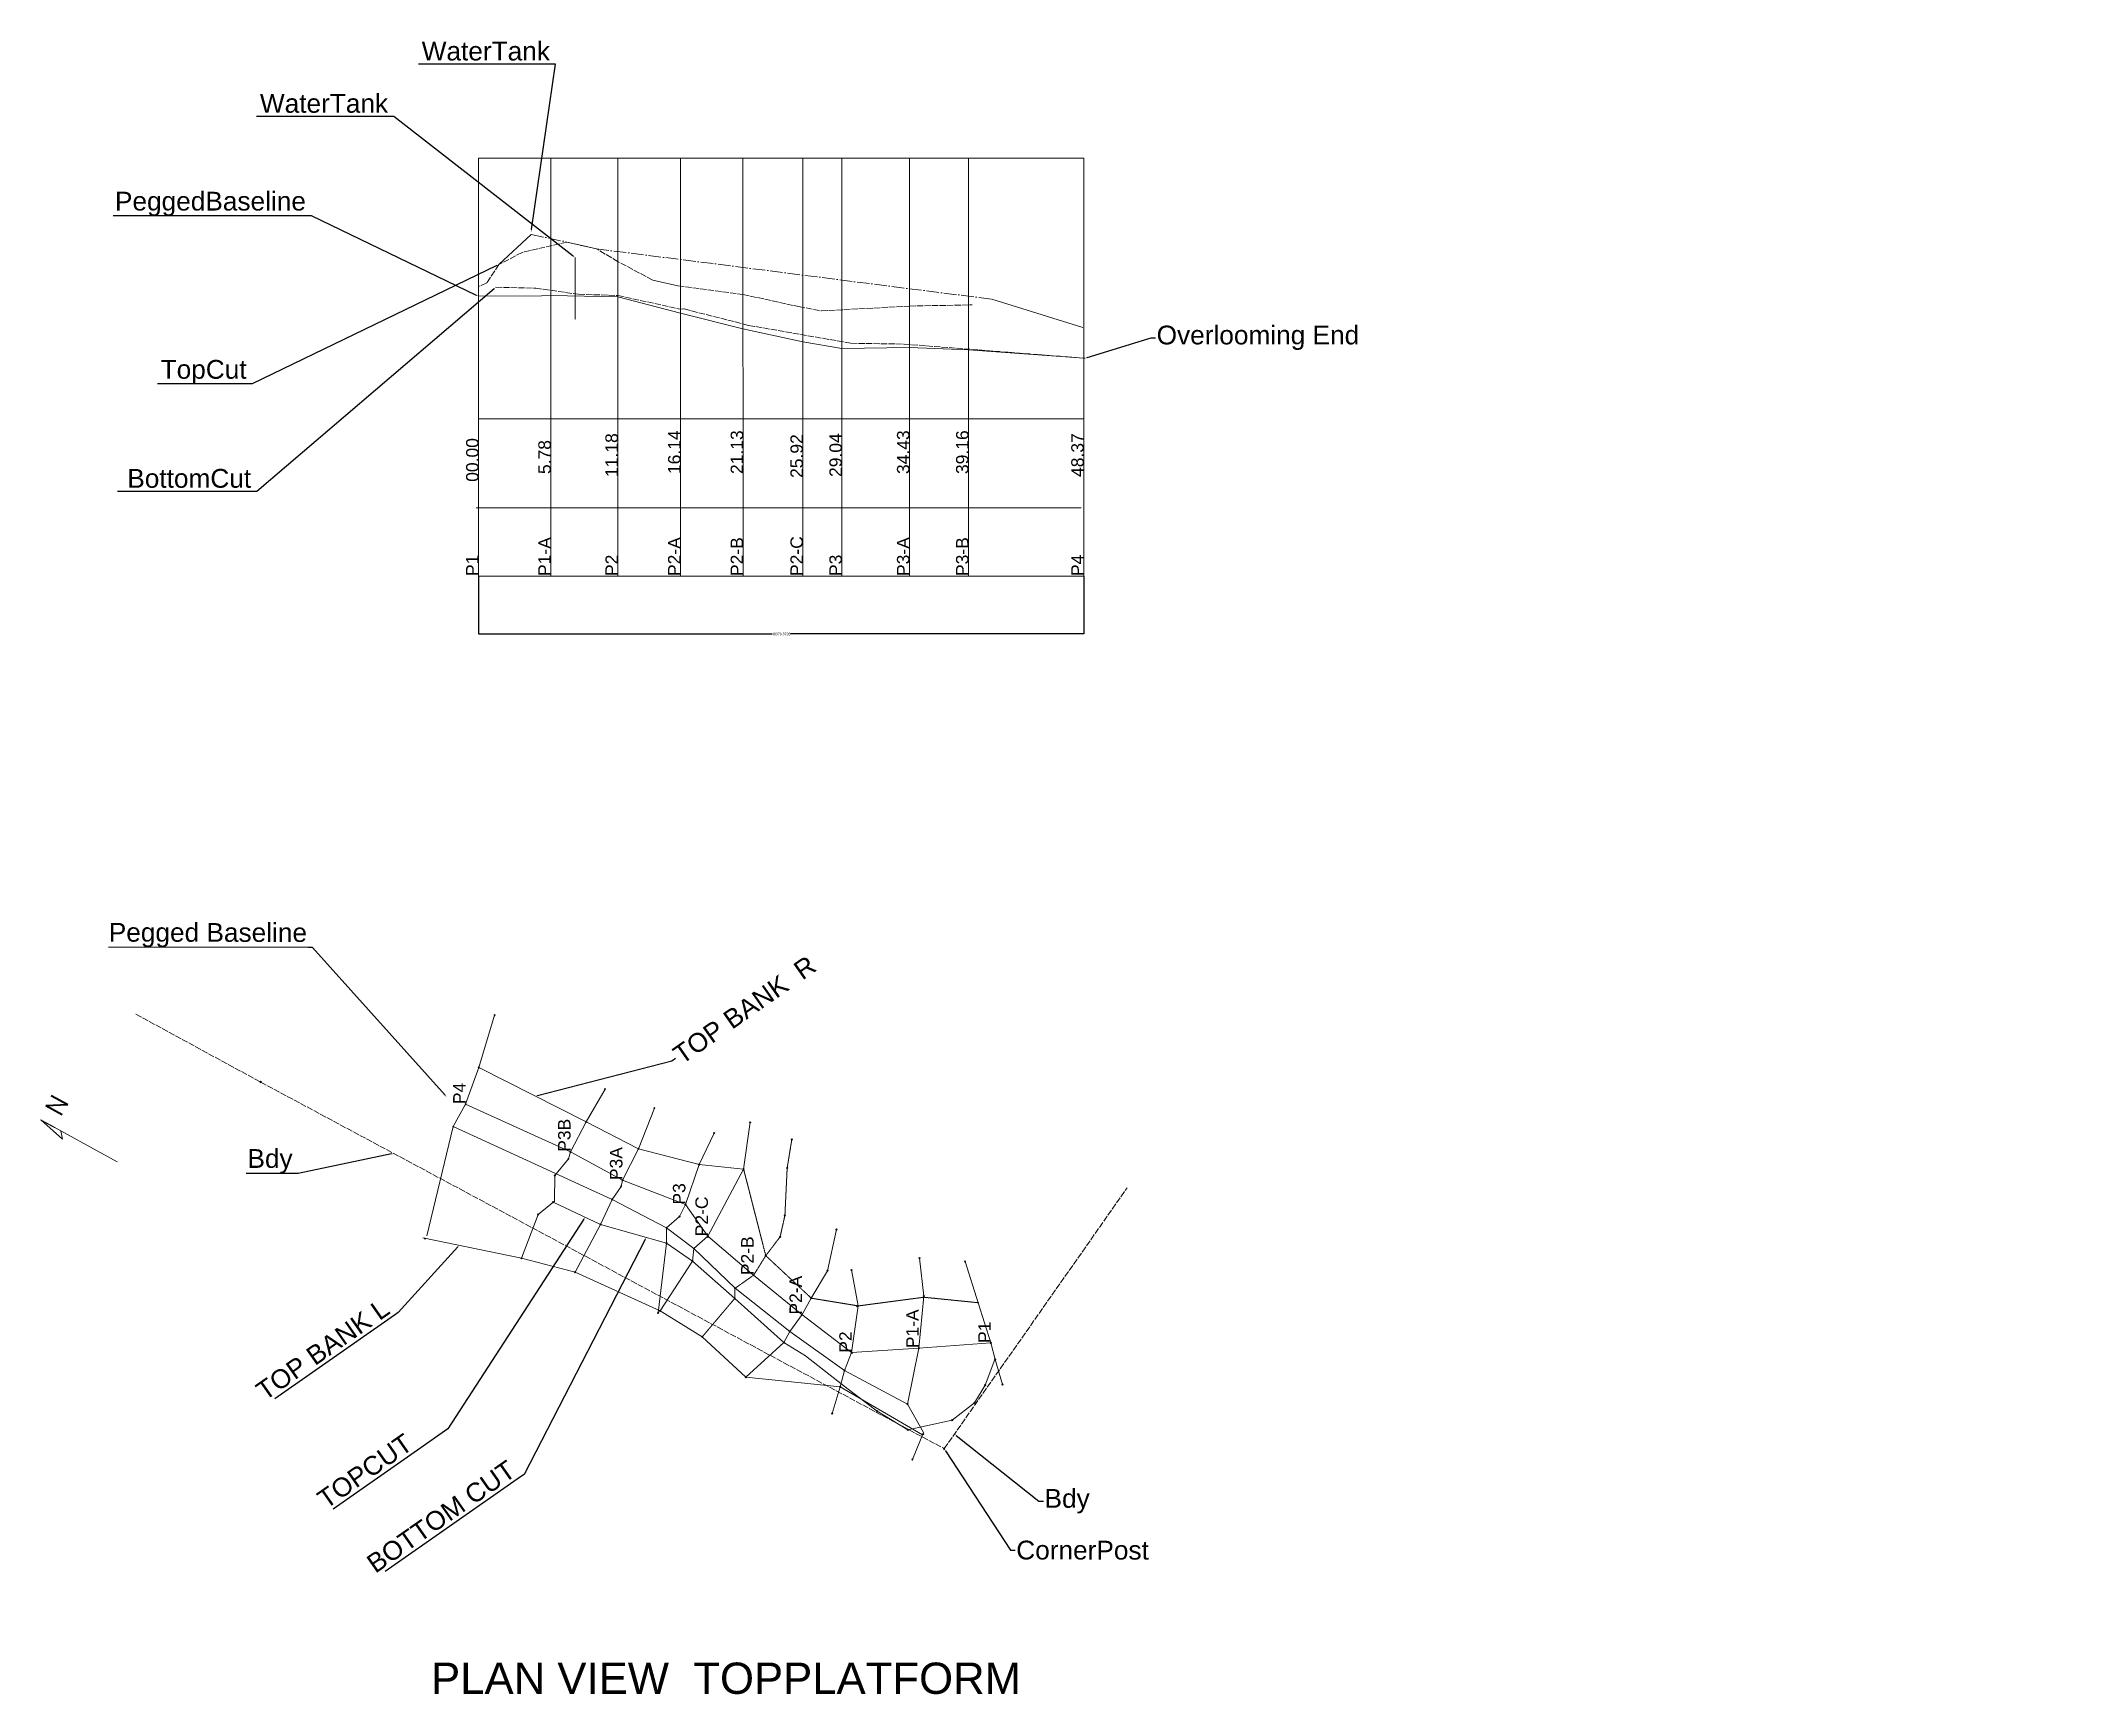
# Model space of a CAD drawing. Extents: x -31393 to 8567538, y -116403 to 8517995.
# Drawn here: x 137975 to 300604, y -91669 to 40537 of the extents above; entities that cross this region are included whole.
import ezdxf
from ezdxf import colors
from ezdxf.entities.mleader import LeaderData, LeaderLine
from ezdxf.math import Vec2, Vec3

# ---------------------------------------------------------------- set-up
doc = ezdxf.new("R2010")
doc.units = 0
doc.header["$MEASUREMENT"] = 0
doc.header["$PDMODE"] = 35
doc.header["$PDSIZE"] = 50
for name, pattern in [('ACAD_ISO02W100', [15, 12, -3]), ('DASHDOT2', [0.7, 0.5, -0.1, 0, -0.1]), ('DASHED', [0.6, 0.5, -0.1]), ('DASHED2', [0.3, 0.25, -0.05])]:
    doc.linetypes.add(name, pattern=pattern)
doc.layers.get('0').update_dxf_attribs({"linetype": 'CONTINUOUS'})
doc.layers.get('Defpoints').update_dxf_attribs({"linetype": 'CONTINUOUS'})
doc.layers.add('Boundary', color=7, linetype='CONTINUOUS')
doc.layers.add('VIEWPORTS', color=7, linetype='CONTINUOUS')
doc.styles.add('Annotative', font='txt.shx', dxfattribs={"height": 200})
doc.styles.add('MtXpl_arial_ttf_shx', font='arial.ttf.shx')
doc.styles.get("Standard").update_dxf_attribs({"font": 'arial.ttf', "height": 200})
doc.dimstyles.get("Standard").update_dxf_attribs({"dimtxt": 200, "dimasz": 0.18, "dimexe": 0.18, "dimexo": 0.0625, "dimgap": 0.09, "dimtad": 0, "dimtih": 1, "dimtoh": 1, "dimdec": 4, "dimzin": 0, "dimdsep": 46, "dimtxsty": 'MtXpl_arial_ttf_shx', "dimcen": 0.09, "dimadec": 0, "dimazin": 0, "dimtfac": 1, "dimtdec": 4, "dimtofl": 0, "dimtmove": 0, "dimatfit": 3, "dimfxl": 1, "dimtolj": 1, "dimtzin": 0, "dimarcsym": 0})

msp = doc.modelspace()

# ---------------------------------------------------------------- texts
at = {"color": 7, "linetype": 'ACAD_ISO02W100', "lineweight": 0}
for s, p in [('P1               00.00', (172977.49283, -2262.52809, 47110.43755)), ('P1-A             5.78', (178751.71814, -2262.52809, 47110.43755)), ('P2                11.18', (184113.44531, -2262.52809, 47110.43755)), ('P2-A             16.14', (189118.64142, -2262.52809, 47110.43755)), ('P2-B             21.13', (194125.05386, -2262.52809, 47110.43755)), ('P2-C            25.92', (198904.26009, -2262.52809, 47110.43755)), ('P3                29.04', (202014.73118, -2262.52809, 47110.43755)), ('P3-A             34.43', (207415.44674, -2262.52809, 47110.43755)), ('P3-B             39.16', (212138.65906, -2262.52809, 47110.43755)), ('P4                48.37', (221347.86539, -2262.52809, 47110.43755))]:
    msp.add_text(s, height=1000.130796, rotation=90, dxfattribs=at).set_placement(p)
at = {"color": 7, "linetype": 'Continuous', "lineweight": 0, "ltscale": 1000, "style": 'Annotative'}
msp.add_text('N', height=1500.19619, rotation=61.3398071664, dxfattribs=at).set_placement((139580.04825, -45533.51707, 47110.43755))
at = {"color": 7, "linetype": 'Continuous', "lineweight": 0}
for s, p in [('P4', (171943.19601, -44483.86049, 37239.1466)), ('P3B', (180326.32972, -48296.01872, 37879.23031)), ('P3A', (184473.28686, -50556.87722, 38069.25516)), ('P3', (189506.73105, -52514.46966, 38009.24731)), ('P2-C', (191307.13544, -55050.91884, 38529.31532)), ('P2-B', (194960.13671, -58158.21623, -31809.88356)), ('P2-A', (198827.81044, -61310.55049, -31809.88356)), ('P1-A', (208156.32098, -63996.81888, -31809.88356)), ('P2', (202806.9015, -64360.45346, 42129.78619)), ('P1', (213917.86096, -63576.59848, -31809.88356))]:
    msp.add_text(s, height=1000.130796, rotation=90, dxfattribs=at).set_placement(p)
at = {"color": 7, "linetype": 'Continuous', "lineweight": 0, "insert": (169178.91965, -89132.78636, -31809.88356), "char_height": 2500.32699, "attachment_point": 1}
msp.add_mtext_dynamic_manual_height_columns('PLAN VIEW  TOPPLATFORM', width=60073.9746487, gutter_width=1000.1308, heights=[200.02616], dxfattribs=at)

# ---------------------------------------------------------------- blocks, each defined once
blk = doc.blocks.new('*D137')
at = {"layer": 'Defpoints', "color": 0, "linetype": 'ACAD_ISO02W100', "lineweight": 0, "transparency": 16777216}
for p in [(172977, -2263, 47110), (221348, -2263, 47110), (221348, -6896)]:
    blk.add_point(p, dxfattribs=at)
at = {"layer": 'VIEWPORTS', "color": 0, "linetype": 'ACAD_ISO02W100', "lineweight": -2, "transparency": 16777216}
for p, q in [((172977, -2263), (172977, -6896)), ((221348, -2263), (221348, -6896)), ((172978, -6896), (196429, -6896)), ((221348, -6896), (197896, -6896))]:
    blk.add_line(p, q, dxfattribs=at)
at = {"layer": 'VIEWPORTS', "color": 0, "linetype": 'ACAD_ISO02W100', "lineweight": 0, "transparency": 16777216}
for points in [[(172978, -6896), (172978, -6896), (172977, -6896)], [(221348, -6896), (221348, -6896), (221348, -6896)]]:
    blk.add_solid(points, dxfattribs=at)
at = {"layer": 'VIEWPORTS', "color": 0, "linetype": 'ACAD_ISO02W100', "lineweight": 0, "transparency": 16777216, "insert": (197163, -6896), "char_height": 200, "attachment_point": 5, "style": 'MtXpl_arial_ttf_shx'}
blk.add_mtext('\\A1;48370.3726', dxfattribs=at)

# ---------------------------------------------------------------- dimensions: what is measured, and where the dimension line sits
at = {"layer": 'VIEWPORTS', "color": 7, "linetype": 'ACAD_ISO02W100', "lineweight": 0}
dim = msp.add_linear_dim(base=(221347.8653876054, -6896.1043936311), p1=(172977.4928349129, -2262.5280864281, 47110.43755236), p2=(221347.8653876054, -2262.5280864322, 47110.43755236), dimstyle='Standard', dxfattribs=at)
dim.commit()
dim.dimension.update_dxf_attribs({"geometry": '*D137', "text_midpoint": (197162.6791112592, -6896.1043936311)})

# ---------------------------------------------------------------- linework, layer by layer
at = {"color": 7, "linetype": 'Continuous', "lineweight": 0}
for p, q in [((172974.87401, 31143.16716, 47110.43755), (172977.49283, -2262.52809, 47110.43755)), ((172974.87401, 31143.16716, 47110.43755), (221347.86539, 31143.16716, 47110.43755)), ((178751.71814, 31143.16716, 47110.43755), (178751.71814, -2262.52809, 47110.43755)), ((184113.44531, 31143.16716, 47110.43755), (184113.44531, -2262.52809, 47110.43755)), ((189118.64142, 31143.16716, 47110.43755), (189118.64142, -2262.52809, 47110.43755)), ((194108.45824, 31143.16716, 47110.43755), (194125.05386, -2262.52809, 47110.43755)), ((198904.26009, 31143.16716, 47110.43755), (198904.26009, -2262.52809, 47110.43755)), ((202014.73118, 31143.16716, 47110.43755), (202014.73118, -2262.52809, 47110.43755)), ((207415.44674, 31143.16716, 47110.43755), (207415.44674, -2262.52809, 47110.43755)), ((212138.65906, 31143.16716, 47110.43755), (212138.65906, -2262.52809, 47110.43755)), ((221347.86539, 31143.16716, 47110.43755), (221347.86539, -2262.52809, 47110.43755)), ((177184.08565, 25039.22516, 47110.43755), (174595.0859, 22638.91125, 47110.43755)), ((182395.10597, 23899.07606, 47110.43755), (180036.99758, 24439.14669, 47110.43755)), ((188913.66069, 20938.6889, 47110.43755), (186898.69495, 21398.74907, 47110.43755)), ((214000.23926, 19868.54895, 47110.43755), (221270.62316, 17618.79922, 47110.43755)), ((172981.573, 10314.62725, 47110.43755), (221354.56438, 10314.62725, 47110.43755)), ((172773.67089, 3197.51241, 47110.43755), (221146.66227, 3197.51241, 47110.43755))]:
    msp.add_line(p, q, dxfattribs=at)
at = {"color": 7, "linetype": 'DASHED2', "lineweight": 0, "ltscale": 2000}
for p, q in [((184133.3333, 22868.94134, 47110.43755), (182395.10597, 23899.07606, 47110.43755)), ((186898.69495, 21398.74907, 47110.43755), (184133.3333, 22868.94134, 47110.43755))]:
    msp.add_line(p, q, dxfattribs=at)
at = {"color": 7, "linetype": 'Continuous', "lineweight": 0, "ltscale": 1000}
for p, q in [((172977.49283, -2262.52809, 47110.43755), (221347.86539, -2262.52809, 47110.43755)), ((181573.06602, -45909.12844, 37669.20284), (172991.58428, -41552.13447, 36929.10605)), ((185747.86607, -48052.81798, 37779.21723), (181573.06602, -45909.12844, 37669.20284)), ((190604.24491, -49304.16223, 37689.20545), (185747.86607, -48052.81798, 37779.21723)), ((194158.58377, -49672.42139, 37419.17014), (190604.24491, -49304.16223, 37689.20545))]:
    msp.add_line(p, q, dxfattribs=at)
at = {"color": 7, "linetype": 'DASHED2', "lineweight": 0, "ltscale": 2000, "elevation": 47110.43755}
for points in [[(180036.99758, 24439.14669), (176464.33035, 23609.03812), (174595.0859, 22638.91125), (173644.96164, 21188.7216), (172974.87401, 20875.68066)], [(174355.87474, 20825.40611), (177555.47305, 20748.66405), (180972.91998, 20258.59996)], [(180972.91998, 20258.59996), (184133.20734, 20168.58819), (189082.5272, 19068.44431)], [(188913.66069, 20938.6889), (194108.45824, 20248.59865), (198559.0346, 19278.47178), (200383.90854, 18938.42731), (207415.3781, 19318.47701), (212418.5175, 19418.49009)], [(194558.09399, 17778.27558), (189375.59738, 19098.44824), (189083.00224, 19064.3661)], [(194558.09399, 17778.27558), (202738.26901, 16348.08855), (206993.35318, 16279.6325), (221456.90512, 15147.93159)]]:
    msp.add_lwpolyline(points, dxfattribs=at)
at = {"color": 7, "linetype": 'DASHDOT2', "lineweight": 0, "ltscale": 2000, "elevation": 47110.43755}
msp.add_lwpolyline([(177184.08565, 25039.22516), (180036.99758, 24439.14669), (182395.10597, 23899.07606), (214000.23926, 19868.54895)], dxfattribs=at)
at = {"color": 7, "linetype": 'Continuous', "lineweight": 0}
for points, elevation in [([(172974.87401, 20098.57903), (178000.66191, 20148.58557), (178751.71814, 20168.58819), (184113.44531, 20058.5738), (189118.64142, 18758.40376), (194108.45824, 17498.23896), (198904.26009, 16458.10293), (202014.73118, 15938.03492), (207415.44674, 15998.04277), (212138.65906, 15808.01792), (221347.86539, 15167.93421)], 47110.43755), ([(168837.18108, -55010.55218), (170957.75579, -46284.89073), (171943.19601, -44483.86049), (172991.58428, -41552.13447), (174261.03771, -37366.79208)], -31809.88356), ([(176397.8416, -56809.44185), (177741.12049, -53304.96103), (179051.76125, -52252.92411), (179073.79611, -50186.39023), (180153.52063, -48868.75829), (180326.32972, -48296.01872), (181573.06602, -45909.12844), (183083.60037, -43288.69362)], -31809.88356), ([(213917.86096, -63576.59848), (208156.32098, -63996.81888), (202785.8972, -64341.74569), (198813.88137, -61308.09421), (194960.13671, -58158.21623), (191307.13544, -55050.91884), (191307.13544, -55050.91884), (189506.73105, -52514.46966), (184473.28686, -50556.87722), (180326.32972, -48296.01872), (171943.19601, -44483.86049)], -31809.88356), ([(180684.76098, -57910.09875), (182720.34376, -54104.01478), (183654.14119, -52107.16895), (184360.28277, -51075.53295), (184473.28686, -50556.87722), (185747.86607, -48052.81798), (187024.81018, -44802.34054)], -31809.88356), ([(207267.89549, -68464.78571), (202220.43085, -65772.24786), (197843.13313, -62659.30546), (193474.80623, -59210.43291), (190192.13825, -56039.18087), (188009.21055, -54368.82082), (183654.14119, -52107.16895), (170957.75579, -46284.89073)], -31809.88356), ([(187320.99399, -61162.86633), (187987.24111, -55592.91615), (188009.21055, -54368.82082), (189037.36844, -53465.78089), (189506.73105, -52514.46966), (190604.24491, -49304.16223), (191800.98609, -46793.55799)], -31809.88356), ([(187489.76005, -61020.28027), (190065.26601, -57043.70641), (190192.13825, -56039.18087), (191307.13544, -55050.91884), (194158.58377, -49672.42139), (194680.85609, -45936.98937)], -31809.88356), ([(197377.85924, -63546.70773), (193446.23087, -60024.04018), (190071.00241, -57051.89908), (187987.24111, -55592.91615), (182720.34376, -54104.01478), (178939.69211, -52331.43667)], -31809.88356), ([(208458.11101, -70930.77857), (201873.19545, -67089.78842), (194339.27675, -66321.36893), (190860.77794, -63079.67816), (187489.76005, -61020.28027), (180684.76098, -57910.09875), (176397.8416, -56809.44185), (168530.30398, -55161.61182)], -31809.88356), ([(194339.27675, -66321.36893), (197377.85924, -63546.70773), (197843.13313, -62659.30546), (198827.81044, -61310.55049), (199569.14854, -59997.8768), (200875.7203, -57801.06572), (201577.48379, -54513.78979)], -31809.88356), ([(207649.44126, -72898.18187), (208533.20768, -70748.07674), (207267.89549, -68464.78571), (208156.32098, -63996.81888), (208574.48388, -59833.70485), (208227.52402, -56792.36147)], -31809.88356), ([(201231.0999, -69224.24683), (201873.19545, -67089.78842), (202220.43085, -65772.24786), (202785.8972, -64341.74569), (203326.99159, -60616.22383), (202788.86987, -57743.47331)], -31809.88356), ([(214862.15365, -66895.62328), (214264.60759, -64908.80056), (213917.86096, -63576.59848), (212898.20175, -60359.18113), (211857.22941, -57059.01318)], -31809.88356)]:
    msp.add_lwpolyline(points, dxfattribs=dict(at, elevation=elevation))
msp.add_polyline3d([(197377.85924, -63546.70773, 43009.90129), (199100.24284, -64611.63365, 43469.96145), (202314.82176, -67110.2168, 44940.15373), (204827.97367, -69025.51804, 45970.28844), (207286.99604, -70514.76971, 46510.35907), (210840.37399, -69748.24436, 45680.25051), (212612.43287, -68373.17231, 44710.12364), (213459.45192, -66949.87466, 44060.03862), (214228.55678, -64909.6244, 42879.88429)], dxfattribs=at)
for p in [(174261.03771, -37366.79208, 33758.69143), (172991.58428, -41552.13447, 36929.10605), (183083.60037, -43288.69362, 35538.92424), (171943.19601, -44483.86049, 37239.1466), (187024.81018, -44802.34054, 35508.92032), (170957.75579, -46284.89073, 37219.14398), (181573.06602, -45909.12844, 37669.20284), (191800.98609, -46793.55799, 35628.93601), (194680.85609, -45936.98937, 34998.85361), (180326.32972, -48296.01872, 37879.23031), (185747.86607, -48052.81798, 37779.21723), (198014.09934, -47314.70185, 35528.92293), (179073.79611, -50186.39023, 37819.22246), (180153.52063, -48868.75829, 37839.22507), (190604.24491, -49304.16223, 37689.20545), (194158.58377, -49672.42139, 37419.17014), (197641.58392, -49590.05295, 36999.1152), (183654.14119, -52107.16895, 38159.26693), (184360.28277, -51075.53295, 38199.27216), (184473.28686, -50556.87722, 38069.25516), (177741.12049, -53304.96103, 41489.70248), (178939.69211, -52331.43667, 40909.62662), (189037.36844, -53465.78089, 38219.27478), (189506.73105, -52514.46966, 38009.24731), (197461.80198, -53378.69928, 37339.15968), (168695.85884, -55243.00707, 42199.79534), (182720.34376, -54104.01478, 41389.6894), (188009.21055, -54368.82082, 38419.30094), (191305.503, -55100.89872, 38599.32448), (191307.13544, -55050.91884, 38529.31532), (197081.84158, -55085.42999, 38889.36241), (201577.48379, -54513.78979, 38319.28786), (176397.8416, -56809.44185, 43689.99023), (187987.24111, -55592.91615, 41009.6397), (190192.13825, -56039.18087, 38859.35849), (195931.67832, -56598.89276, 39539.44743), (208227.52402, -56792.36147, 41749.73649), (180684.76098, -57910.09875, 43950.02424), (190065.26601, -57043.70641, 41349.68417), (190071.00241, -57051.89908, 41339.68286), (194960.13671, -58158.21623, 39569.45135), (200875.7203, -57801.06572, 40229.53768), (202788.86987, -57743.47331, 40389.5586), (211857.22941, -57059.01318, 40209.53506), (193446.23087, -60024.04018, 42319.81104), (193474.80623, -59210.43291, 39849.48797), (199569.14854, -59997.8768, 41169.66062), (208574.48388, -59833.70485, 41999.76918), (187320.99399, -61162.86633, 44450.08963), (187489.76005, -61020.28027, 44390.08179), (198813.88137, -61308.09421, 40719.60177), (198827.81044, -61310.55049, 40829.61615), (203234.95044, -60629.94923, 41929.76003), (212898.20175, -60359.18113, 41719.73256), (212898.20175, -60359.18113, 41719.73256), (190860.77794, -63079.67816, 44680.11972), (197843.13313, -62659.30546, 41139.6567), (197377.85924, -63546.70773, 43009.90129), (202806.9015, -64360.45346, 42129.78619), (208156.32098, -63996.81888, 42239.80058), (213917.86096, -63576.59848, 42169.79142), (214264.60759, -64908.80056, 42939.89213), (194339.27675, -66321.36893, 45580.23743), (202220.43085, -65772.24786, 42239.80058), (201873.19545, -67089.78842, 44920.15111), (212612.43287, -68373.17231, 44710.12364), (213459.45192, -66949.87466, 44060.03862), (214862.15365, -66895.62328, 43980.02816), (201231.0999, -69224.24683, 46120.30806), (204827.97367, -69025.51804, 45970.28844), (207267.89549, -68464.78571, 42589.84635), (210840.37399, -69748.24436, 45680.25051), (207286.99604, -70514.76971, 46510.35907), (208510.31322, -70866.93289, 46520.36038), (207649.44126, -72898.18187, 47540.49379)]:
    msp.add_point(p, dxfattribs=at)
at = {"layer": 'Boundary', "color": 7, "linetype": 'DASHED', "lineweight": 0, "ltscale": 1000, "elevation": -31809.88356}
msp.add_lwpolyline([(145590.31138, -37296.00401), (155564.88021, -42726.70085), (210191.33218, -72027.97245), (224811.83441, -51185.94688)], dxfattribs=at)
at = {"layer": 'Boundary', "color": 7, "linetype": 'Continuous', "lineweight": 0}
for p in [(155552.58815, -42710.88914, -31809.88356), (155564.88021, -42726.70085, -31809.88356), (210188.8759, -72041.90152, -31809.88356)]:
    msp.add_point(p, dxfattribs=at)
at = {"layer": 'VIEWPORTS', "color": 7, "linetype": 'ACAD_ISO02W100', "lineweight": 0}
for p, q in [((180687.15317, 23191.69639, 47110.43755), (180687.15317, 18252.6005, 47110.43755)), ((137975.39479, -45743.24177, 47110.43755), (139105.57179, -46360.97542, 47110.43755)), ((139105.57179, -46360.97542, 47110.43755), (137975.39479, -45743.24177, 47110.43755))]:
    msp.add_line(p, q, dxfattribs=at)
at = {"layer": 'VIEWPORTS', "color": 7, "lineweight": 0}
for p, q in [((137975.39479, -45743.24177, 47110.43755), (139725.78854, -47295.25606, 47110.43755)), ((139725.78854, -47295.25606, 47110.43755), (139595.13264, -46628.56025, 47110.43755))]:
    msp.add_line(p, q, dxfattribs=at)
at = {"layer": 'VIEWPORTS', "color": 7, "lineweight": 0, "elevation": 47110.43755}
msp.add_lwpolyline([(137975.39479, -45743.24177), (144098.28728, -49089.90053)], dxfattribs=at)
at = {"layer": 'VIEWPORTS', "color": 7, "linetype": 'ACAD_ISO02W100', "lineweight": 0}
for points, elevation in [([(190860.77794, -63079.67816), (193446.23087, -60024.04018), (193474.80623, -59210.43291), (194960.13671, -58158.21623), (195931.67832, -56598.89276), (197081.84158, -55085.42999), (197461.80198, -53378.69928), (197641.58392, -49590.05295), (198014.09934, -47314.70185)], 44680.11972), ([(199569.14854, -59997.8768), (195931.67832, -56598.89276), (194158.58377, -49672.42139)], 42219.79796), ([(212898.20175, -60359.18113), (208565.41665, -59923.97566), (203326.99159, -60616.22383), (199569.14854, -59997.8768)], 41719.73256)]:
    msp.add_lwpolyline(points, dxfattribs=dict(at, elevation=elevation))

msp.set_redraw_order([(e.dxf.handle, doc.entitydb.next_handle()) for e in msp.query("TEXT MTEXT ATTDEF DIMENSION ARC_DIMENSION")])  # texts and dimensions are drawn at this point

# ---------------------------------------------------------------- leaders
at = {"color": 7, "linetype": 'Continuous', "lineweight": 0, "ltscale": 1000}
ml = msp.add_multileader_mtext('Standard', dxfattribs=at)
ml.set_content('WaterTank', color=7, style='MtXpl_arial_ttf_shx')
ml.set_leader_properties()
ml.build(insert=Vec2(0, 0))
ml.multileader.update_dxf_attribs({"text_right_attachment_type": 6, "dogleg_length": 72, "arrow_head_size": 180.02354})
ctx = ml.context
ctx.base_point, ctx.char_height, ctx.arrow_head_size, ctx.landing_gap_size, ctx.plane_origin = Vec3(168488.26032, 39694.81785, 47110.43755), 1500.196194, 180.02354, 90.01177, Vec3(184179.28205, 31304.62844, 47110.43755)
ctx.right_attachment, ctx.text_align_type = 6, 2
notes = []
notes.append((ctx, [(0, (1, 1, 0), (179127.53711, 38656.96043, 47110.43755), (-1, 0), 360.04709, [(0, [(177176.50498, 25270.09783, 47110.43755)], 0, [])])]))
ctx.mtext.insert, ctx.mtext.alignment, ctx.mtext.flow_direction = Vec3(178677.47825, 40457.19586, 47110.43755), 3, 5
ml = msp.add_multileader_mtext('Standard', dxfattribs=at)
ml.set_content('WaterTank', color=7, style='MtXpl_arial_ttf_shx')
ml.set_leader_properties()
ml.build(insert=Vec2(0, 0))
ml.multileader.update_dxf_attribs({"text_right_attachment_type": 6, "dogleg_length": 72, "arrow_head_size": 180.02354})
ctx = ml.context
ctx.base_point, ctx.char_height, ctx.arrow_head_size, ctx.landing_gap_size, ctx.plane_origin = Vec3(155556.15884, 35513.02338, 47110.43755), 1500.196194, 180.02354, 90.01177, Vec3(171247.18058, 27122.83397, 47110.43755)
ctx.right_attachment, ctx.text_align_type = 6, 2
notes.append((ctx, [(0, (1, 1, 0), (166195.43564, 34475.16595, 47110.43755), (-1, 0), 360.04709, [(0, [(180687.15317, 23191.69639, 47110.43755)], 0, [])])]))
ctx.mtext.insert, ctx.mtext.alignment, ctx.mtext.flow_direction = Vec3(165745.37678, 36275.40139, 47110.43755), 3, 5
ml = msp.add_multileader_mtext('Standard', dxfattribs=at)
ml.set_content('PeggedBaseline', color=7, style='MtXpl_arial_ttf_shx')
ml.set_leader_properties()
ml.build(insert=Vec2(0, 0))
ml.multileader.update_dxf_attribs({"text_right_attachment_type": 6, "dogleg_length": 72, "arrow_head_size": 180.02354})
ctx = ml.context
ctx.base_point, ctx.char_height, ctx.arrow_head_size, ctx.landing_gap_size, ctx.plane_origin = Vec3(143961.88325, 27490.95318, 47110.43755), 1500.196194, 180.02354, 90.01177, Vec3(170969.32819, 21488.31382, 47110.43755)
ctx.right_attachment, ctx.text_align_type = 6, 2
notes.append((ctx, [(0, (1, 1, 0), (159625.69164, 26523.39826, 47110.43755), (-1, 0), 360.04709, [(0, [(172974.87401, 20098.57903, 47110.43755)], 0, [])])]))
ctx.mtext.insert, ctx.mtext.alignment, ctx.mtext.flow_direction = Vec3(159175.63278, 28458.50809, 47110.43755), 3, 5
ml = msp.add_multileader_mtext('Standard', dxfattribs=at)
ml.set_content('TopCut', color=7, style='MtXpl_arial_ttf_shx')
ml.set_leader_properties()
ml.build(insert=Vec2(0, 0))
ml.multileader.update_dxf_attribs({"text_right_attachment_type": 6, "dogleg_length": 72, "arrow_head_size": 180.02354})
ctx = ml.context
ctx.base_point, ctx.char_height, ctx.arrow_head_size, ctx.landing_gap_size, ctx.plane_origin = Vec3(147640.58041, 14052.29262, 47110.43755), 1500.196194, 180.02354, 90.01177, Vec3(169818.77527, 8462.4506, 47110.43755)
ctx.right_attachment, ctx.text_align_type = 6, 2
notes.append((ctx, [(0, (1, 1, 0), (154883.43758, 13093.94764, 47110.43755), (-1, 0), 360.04709, [(0, [(174595.0859, 22638.91125, 47110.43755)], 0, [])])]))
ctx.mtext.insert, ctx.mtext.alignment, ctx.mtext.flow_direction = Vec3(154433.37872, 15010.63759, 47110.43755), 3, 5
ml = msp.add_multileader_mtext('Standard', dxfattribs=at)
ml.set_content('BottomCut', color=7, style='MtXpl_arial_ttf_shx')
ml.set_leader_properties()
ml.build(insert=Vec2(0, 0))
ml.multileader.update_dxf_attribs({"text_right_attachment_type": 6, "dogleg_length": 72, "arrow_head_size": 180.02354})
ctx = ml.context
ctx.base_point, ctx.char_height, ctx.arrow_head_size, ctx.landing_gap_size, ctx.plane_origin = Vec3(144806.08234, 5532.57602, 47110.43755), 1500.196194, 180.02354, 90.01177, Vec3(170124.17443, 16354.42121, 47110.43755)
ctx.right_attachment, ctx.text_align_type = 6, 2
notes.append((ctx, [(0, (1, 1, 0), (155246.83385, 4495.23026, 47110.43755), (-1, 0), 360.04709, [(0, [(174355.87474, 20825.40611, 47110.43755)], 0, [])])]))
ctx.mtext.insert, ctx.mtext.alignment, ctx.mtext.flow_direction = Vec3(154796.77499, 6295.46569, 47110.43755), 3, 5
ml = msp.add_multileader_mtext('Standard', dxfattribs=at)
ml.set_content('Overlooming End', color=7, style='MtXpl_arial_ttf_shx')
ml.set_leader_properties()
ml.build(insert=Vec2(0, 0))
ml.multileader.update_dxf_attribs({"text_right_attachment_type": 6, "dogleg_length": 72, "arrow_head_size": 180.02354})
ctx = ml.context
ctx.base_point, ctx.char_height, ctx.arrow_head_size, ctx.landing_gap_size, ctx.plane_origin = Vec3(227086.04714, 16788.99904, 47110.43755), 1500.196194, 180.02354, 90.01177, Vec3(248521.07633, 28599.93928, 47110.43755)
ctx.right_attachment = 6
notes.append((ctx, [(1, (1, 1, 0), (226726.00005, 16788.99904, 47110.43755), (1, 0), 360.04709, [(0, [(221456.90512, 15147.93159, 47110.43755)], 0, [])])]))
ctx.mtext.insert, ctx.mtext.flow_direction = Vec3(227176.05891, 17756.55395, 47110.43755), 5
ml = msp.add_multileader_mtext('Standard', dxfattribs=at)
ml.set_content('Pegged Baseline', color=7, style='MtXpl_arial_ttf_shx')
ml.set_leader_properties()
ml.build(insert=Vec2(0, 0))
ml.multileader.update_dxf_attribs({"text_right_attachment_type": 6, "dogleg_length": 0.36, "arrow_head_size": 180.02354})
ctx = ml.context
ctx.base_point, ctx.char_height, ctx.arrow_head_size, ctx.landing_gap_size, ctx.plane_origin, ctx.plane_x_axis, ctx.plane_y_axis = Vec3(143467.19613, -30961.23202, -31809.88356), 1500.196194, 180.02354, 90.01177, Vec3(166587.71954, -30317.30674, -31809.88356), Vec3(0.9999989873, -0.0014231584), Vec3(0.0014231584, 0.9999989873)
ctx.right_attachment, ctx.text_align_type = 6, 2
notes.append((ctx, [(0, (1, 1, 0), (159711.88368, -31951.9067, -31809.88356), (-0.9999989873, 0.0014231584), 360.04709, [(0, [(170418.68845, -43906.05092, -31809.88356)], 0, [])])]))
ctx.mtext.insert, ctx.mtext.text_direction, ctx.mtext.rotation, ctx.mtext.alignment, ctx.mtext.flow_direction = Vec3(159264.57924, -30016.15833, -31809.88356), Vec3(0.9999989873, -0.0014231584), 6.2817621483, 3, 5
ml = msp.add_multileader_mtext('Standard', dxfattribs=at)
ml.set_content('TOP BANK  R', color=7, style='MtXpl_arial_ttf_shx')
ml.set_leader_properties()
ml.build(insert=Vec2(0, 0))
ml.multileader.update_dxf_attribs({"text_right_attachment_type": 6, "dogleg_length": 72, "arrow_head_size": 180.02354})
ctx = ml.context
ctx.base_point, ctx.char_height, ctx.arrow_head_size, ctx.landing_gap_size, ctx.plane_origin, ctx.plane_x_axis, ctx.plane_y_axis = Vec3(188728.11974, -40807.45905, -31809.88356), 1500.196194, 180.02354, 90.01177, Vec3(192327.81748, -19820.32974, -31809.88356), Vec3(0.8191603711, 0.5735645443), Vec3(-0.5735645443, 0.8191603711)
ctx.right_attachment = 6
notes.append((ctx, [(1, (1, 1, 0), (188433.18343, -41013.9693, -31809.88356), (0.8191603711, 0.5735645443), 360.04709, [(0, [(177522.3607, -43852.50242, -31809.88356)], 0, [])])]))
ctx.mtext.insert, ctx.mtext.text_direction, ctx.mtext.rotation, ctx.mtext.flow_direction = Vec3(188364.28734, -40130.9025, -31809.88356), Vec3(0.8191603711, 0.5735645443), 0.6108507208, 5
ml = msp.add_multileader_mtext('Standard', dxfattribs=at)
ml.set_content('Bdy', color=7, style='MtXpl_arial_ttf_shx')
ml.set_leader_properties()
ml.build(insert=Vec2(0, 0))
ml.multileader.update_dxf_attribs({"text_right_attachment_type": 6, "dogleg_length": 72, "arrow_head_size": 180.02354})
ctx = ml.context
ctx.base_point, ctx.char_height, ctx.arrow_head_size, ctx.landing_gap_size, ctx.plane_origin, ctx.plane_x_axis, ctx.plane_y_axis = Vec3(154375.59276, -49049.23217, -31809.88356), 1500.196194, 180.02354, 90.01177, Vec3(166204.97839, -48433.97993, -31809.88356), Vec3(0.9999989873, -0.0014231584), Vec3(0.0014231584, 0.9999989873)
ctx.right_attachment, ctx.text_align_type = 6, 2
notes.append((ctx, [(0, (1, 1, 0), (158562.43566, -50025.81659, -31809.88356), (-0.9999989873, 0.0014231584), 360.04709, [(0, [(166204.97839, -48433.97993, -31809.88356)], 0, [])])]))
ctx.mtext.insert, ctx.mtext.text_direction, ctx.mtext.rotation, ctx.mtext.alignment, ctx.mtext.flow_direction = Vec3(158115.13997, -48083.92827, -31809.88356), Vec3(0.9999989873, -0.0014231584), 6.2817621483, 3, 5
ml = msp.add_multileader_mtext('Standard', dxfattribs=at)
ml.set_content('TOPCUT', color=7, style='MtXpl_arial_ttf_shx')
ml.set_leader_properties()
ml.build(insert=Vec2(0, 0))
ml.multileader.update_dxf_attribs({"text_right_attachment_type": 6, "dogleg_length": 72, "arrow_head_size": 180.02354})
ctx = ml.context
ctx.base_point, ctx.char_height, ctx.arrow_head_size, ctx.landing_gap_size, ctx.plane_origin, ctx.plane_x_axis, ctx.plane_y_axis = Vec3(160340.06527, -76314.26951, -31809.88356), 1500.196194, 180.02354, 90.01177, Vec3(181481.88773, -53523.35826, -31809.88356), Vec3(0.8191603711, 0.5735645443), Vec3(-0.5735645443, 0.8191603711)
ctx.right_attachment, ctx.text_align_type = 6, 2
notes.append((ctx, [(0, (1, 1, 0), (170522.61975, -70450.31626, -31809.88356), (-0.8191603711, -0.5735645443), 2972.54028, [(0, [(181481.88773, -53523.35826, -31809.88356)], 0, [])])]))
ctx.mtext.insert, ctx.mtext.text_direction, ctx.mtext.rotation, ctx.mtext.width, ctx.mtext.defined_height, ctx.mtext.alignment, ctx.mtext.flow_direction = Vec3(166981.34726, -70732.206, -31809.88356), Vec3(0.8191603711, 0.5735645443), 0.6108507208, 8231.2264139, 3653.1341, 3, 5
ml = msp.add_multileader_mtext('Standard', dxfattribs=at)
ml.set_content('BOTTOM CUT', color=7, style='MtXpl_arial_ttf_shx')
ml.set_leader_properties()
ml.build(insert=Vec2(0, 0))
ml.multileader.update_dxf_attribs({"text_right_attachment_type": 6, "dogleg_length": 72, "arrow_head_size": 180.02354})
ctx = ml.context
ctx.base_point, ctx.char_height, ctx.arrow_head_size, ctx.landing_gap_size, ctx.plane_origin, ctx.plane_x_axis, ctx.plane_y_axis = Vec3(164142.51618, -81551.0483, -31809.88356), 1500.196194, 180.02354, 90.01177, Vec3(182827.81131, -63973.97108, -31809.88356), Vec3(0.8191603711, 0.5735645443), Vec3(-0.5735645443, 0.8191603711)
ctx.right_attachment, ctx.text_align_type = 6, 2
notes.append((ctx, [(0, (1, 1, 0), (176615.26753, -74083.53148, -31809.88356), (-0.8191603711, -0.5735645443), 360.04709, [(0, [(186383.27319, -55139.4898, -31809.88356)], 0, [])])]))
ctx.mtext.insert, ctx.mtext.text_direction, ctx.mtext.rotation, ctx.mtext.alignment, ctx.mtext.flow_direction = Vec3(175214.04594, -72866.98776, -31809.88356), Vec3(0.8191603711, 0.5735645443), 0.6108507208, 3, 5
ml = msp.add_multileader_mtext('Standard', dxfattribs=at)
ml.set_content('TOP BANK L', color=7, style='MtXpl_arial_ttf_shx')
ml.set_leader_properties()
ml.build(insert=Vec2(0, 0))
ml.multileader.update_dxf_attribs({"text_right_attachment_type": 6, "dogleg_length": 72, "arrow_head_size": 180.02354})
ctx = ml.context
ctx.base_point, ctx.char_height, ctx.arrow_head_size, ctx.landing_gap_size, ctx.plane_origin, ctx.plane_x_axis, ctx.plane_y_axis = Vec3(155660.49402, -67505.68796, -31809.88356), 1500.196194, 180.02354, 90.01177, Vec3(171432.99453, -55769.57086, -31809.88356), Vec3(0.8191603711, 0.5735645443), Vec3(-0.5735645443, 0.8191603711)
ctx.right_attachment, ctx.text_align_type = 6, 2
notes.append((ctx, [(0, (1, 1, 0), (166542.50568, -61152.60926, -31809.88356), (-0.8191603711, -0.5735645443), 360.04709, [(0, [(171432.99453, -55769.57086, -31809.88356)], 0, [])])]))
ctx.mtext.insert, ctx.mtext.text_direction, ctx.mtext.rotation, ctx.mtext.alignment, ctx.mtext.flow_direction = Vec3(165141.28409, -59936.06554, -31809.88356), Vec3(0.8191603711, 0.5735645443), 0.6108507208, 3, 5
ml = msp.add_multileader_mtext('Standard', dxfattribs=at)
ml.set_content('Bdy', color=7, style='MtXpl_arial_ttf_shx')
ml.set_leader_properties()
ml.build(insert=Vec2(0, 0))
ml.multileader.update_dxf_attribs({"text_right_attachment_type": 6, "dogleg_length": 72, "arrow_head_size": 180.02354})
ctx = ml.context
ctx.base_point, ctx.char_height, ctx.arrow_head_size, ctx.landing_gap_size, ctx.plane_origin, ctx.plane_x_axis, ctx.plane_y_axis = Vec3(218123.65811, -76222.57203, -31809.88356), 1500.196194, 180.02354, 90.01177, Vec3(231024.4213, -62898.03807, -31809.88356), Vec3(0.9999989873, -0.0014231584), Vec3(0.0014231584, 0.9999989873)
ctx.right_attachment = 6
notes.append((ctx, [(1, (1, 1, 0), (217763.61139, -76222.05963, -31809.88356), (0.9999989873, -0.0014231584), 360.04709, [(0, [(211016.71279, -70851.36419, -31809.88356)], 0, [])])]))
ctx.mtext.insert, ctx.mtext.text_direction, ctx.mtext.rotation, ctx.mtext.flow_direction = Vec3(218215.05115, -75252.07622, -31809.88356), Vec3(0.9999989873, -0.0014231584), 6.2817621483, 5
ml = msp.add_multileader_mtext('Standard', dxfattribs=at)
ml.set_content('CornerPost', color=7, style='MtXpl_arial_ttf_shx')
ml.set_leader_properties()
ml.build(insert=Vec2(0, 0))
ml.multileader.update_dxf_attribs({"text_right_attachment_type": 6, "dogleg_length": 72, "arrow_head_size": 180.02354})
ctx = ml.context
ctx.base_point, ctx.char_height, ctx.arrow_head_size, ctx.landing_gap_size, ctx.plane_origin, ctx.plane_x_axis, ctx.plane_y_axis = Vec3(215862.45466, -80146.04162, -31809.88356), 1500.196194, 180.02354, 90.01177, Vec3(230431.65708, -65145.3122, -31809.88356), Vec3(0.9999989873, -0.0014231584), Vec3(0.0014231584, 0.9999989873)
ctx.right_attachment = 6
notes.append((ctx, [(1, (1, 1, 0), (215502.40794, -80145.52921, -31809.88356), (0.9999989873, -0.0014231584), 360.04709, [(0, [(210188.8759, -72041.90152, -31809.88356)], 0, [])])]))
ctx.mtext.insert, ctx.mtext.text_direction, ctx.mtext.rotation, ctx.mtext.flow_direction = Vec3(215953.55205, -79383.28082, -31809.88356), Vec3(0.9999989873, -0.0014231584), 6.2817621483, 5
for ctx, leaders in notes:
    for number, flags, end, landing, length, lines in leaders:
        leader = LeaderData()
        leader.index, (leader.has_last_leader_line, leader.has_dogleg_vector, leader.attachment_direction) = number, flags
        leader.last_leader_point, leader.dogleg_vector, leader.dogleg_length = Vec3(end), Vec3(landing), length
        for number, points, colour, breaks in lines:
            line = LeaderLine()
            line.index, line.vertices, line.color, line.breaks = number, Vec3.list(points), colors.encode_raw_color(colour), breaks
            leader.lines.append(line)
        ctx.leaders.append(leader)

doc.saveas('drawing.dxf')
